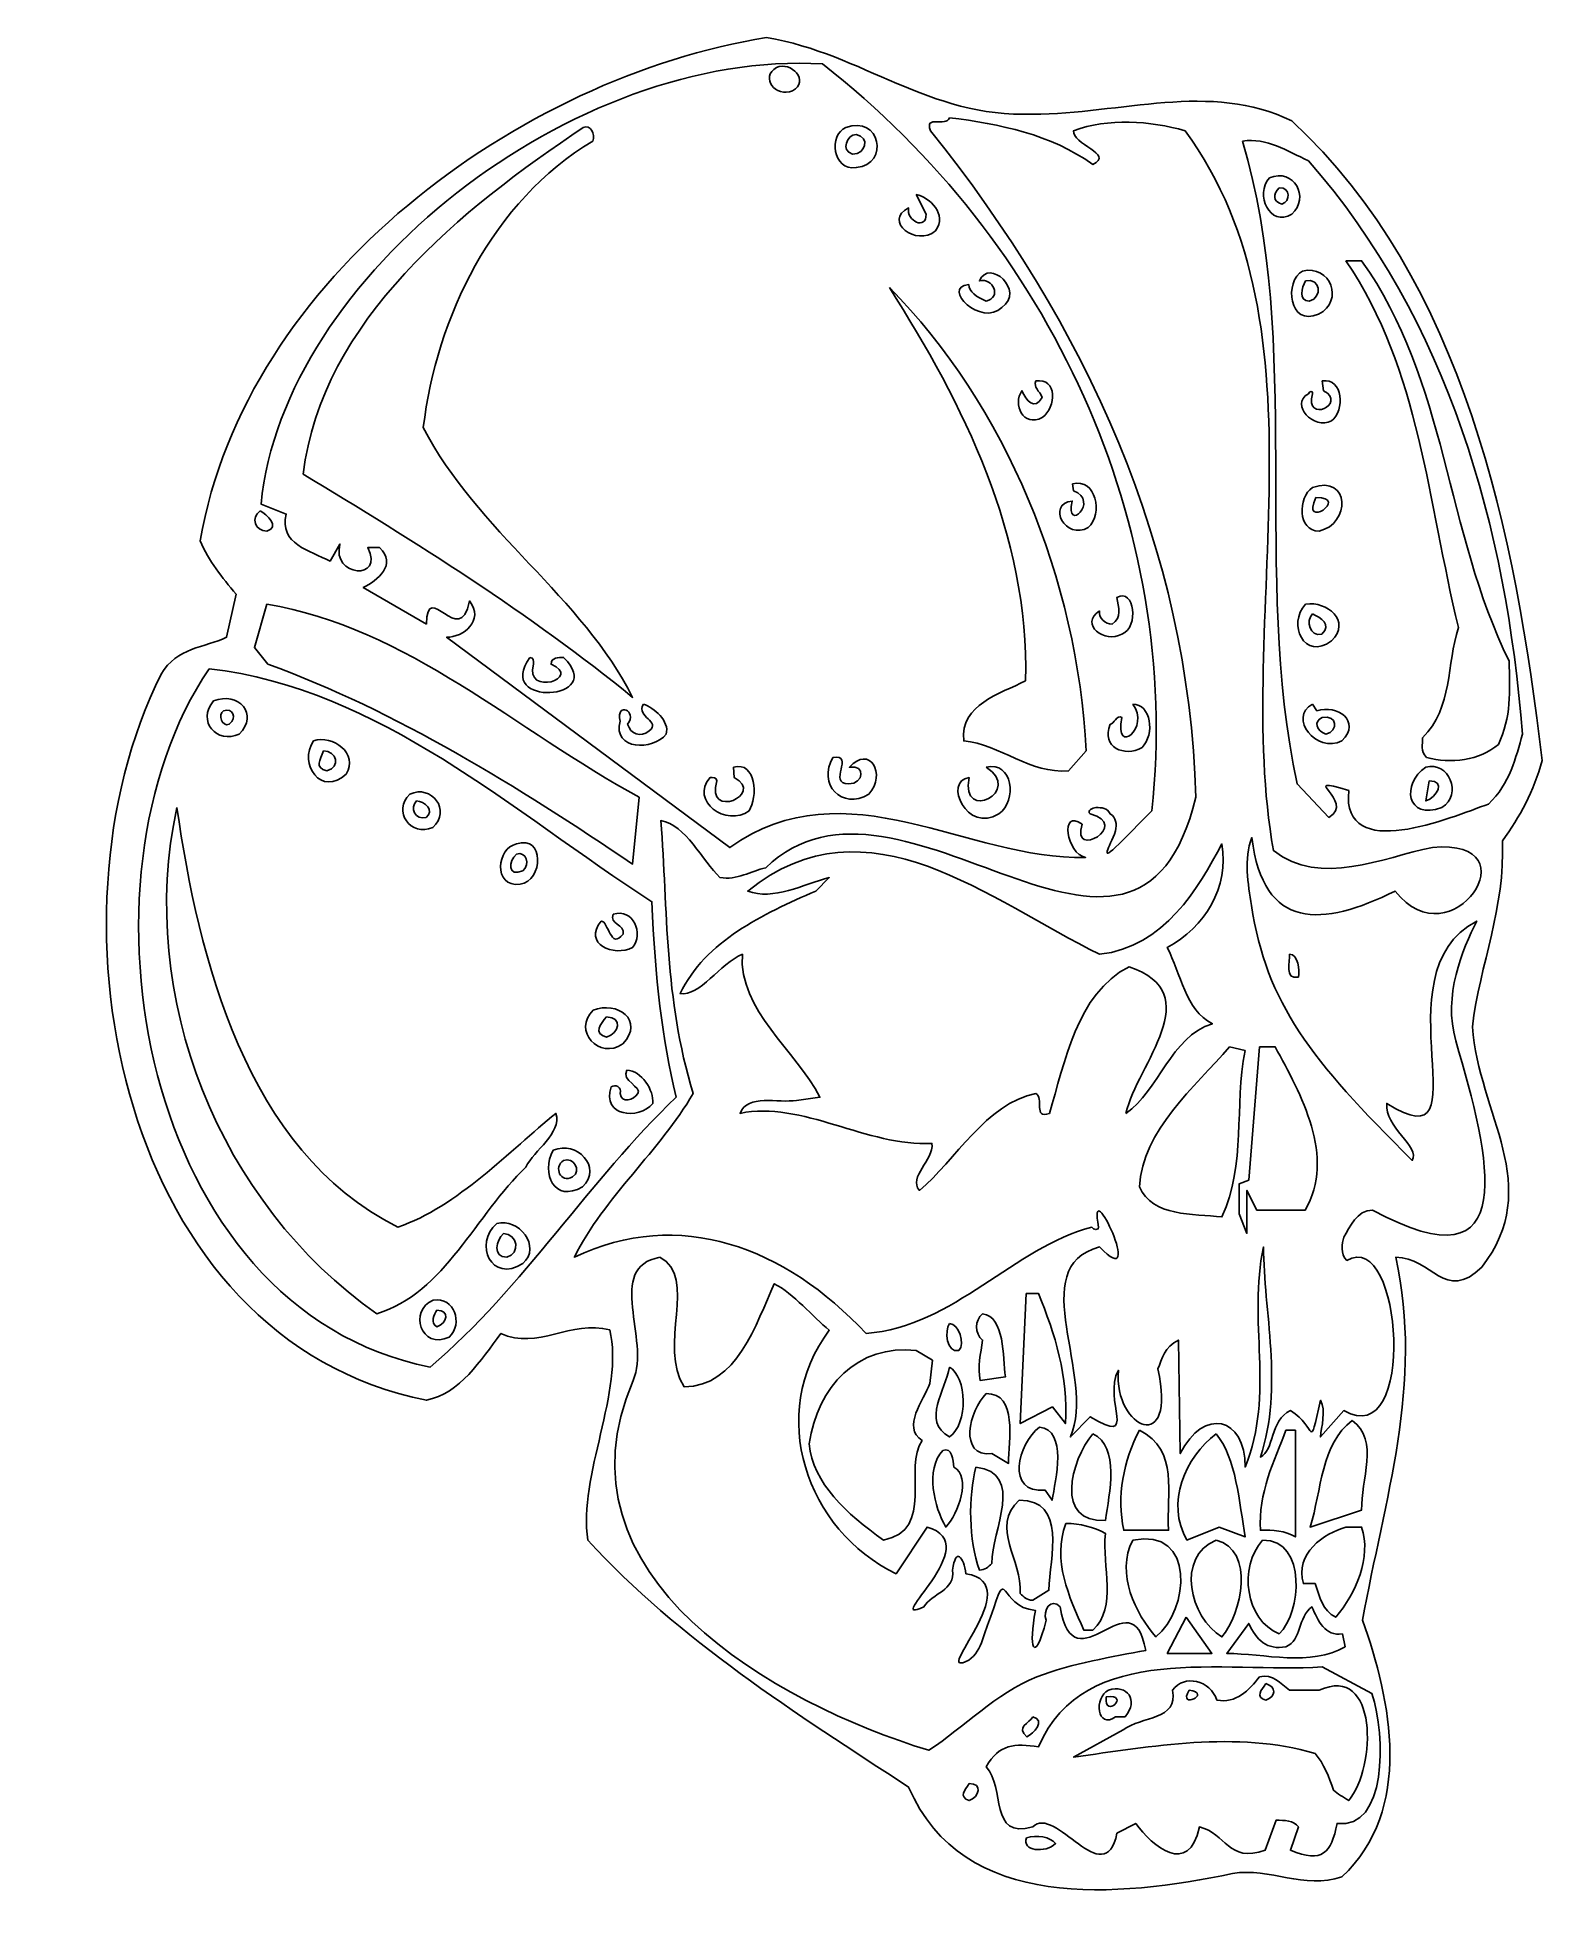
# Model space of a CAD drawing. Header units: centimetres. Extents: x -4.5 to 4.1, y -5.4 to 5.2.
import ezdxf

# ---------------------------------------------------------------- set-up
doc = ezdxf.new("R2010")
doc.units = ezdxf.units.CM
doc.header["$MEASUREMENT"] = 0
doc.layers.add('Ebene 1', color=7, linetype='Continuous')

msp = doc.modelspace()

# ---------------------------------------------------------------- linework, layer by layer
at = {"layer": 'Ebene 1'}
for points, knots in [([(-0.32497, 5.24453), (0.2262, 5.15055), (0.58942, 4.78987), (1.18378, 4.81019), (1.18378, 4.81019), (1.68162, 4.81019), (2.19216, 4.99815), (2.6519, 4.77209), (2.6519, 4.77209), (3.63234, 3.86531), (3.91936, 2.43021), (4.07176, 1.14751), (4.07176, 1.14751), (4.0235, 0.97733), (3.94476, 0.82493), (3.8457, 0.69285), (3.8457, 0.69285), (3.86348, 0.31439), (3.7187, -0.0031), (3.67552, -0.36124), (3.67552, -0.36124), (3.71108, -0.85146), (4.08446, -1.26802), (3.72886, -1.72268), (3.72886, -1.72268), (3.52058, -1.92842), (3.44692, -1.6668), (3.24118, -1.6668), (3.24118, -1.6668), (3.4012, -2.38308), (3.17514, -3.04348), (3.05322, -3.7242), (3.05322, -3.7242), (3.21578, -4.17632), (3.34278, -4.80116), (2.93638, -5.17708), (2.93638, -5.17708), (2.72048, -5.25328), (2.52998, -5.1212), (2.31662, -5.1593), (2.31662, -5.1593), (1.67146, -5.29138), (0.78754, -5.38536), (0.4802, -4.66908), (0.4802, -4.66908), (-0.15733, -4.25252), (-0.82027, -3.83596), (-1.33843, -3.26954), (-1.33843, -3.26954), (-1.39431, -2.9114), (-1.13015, -2.41864), (-1.21397, -2.07828), (-1.21397, -2.07828), (-1.43241, -2.01986), (-1.62545, -2.19512), (-1.83119, -2.0986), (-1.83119, -2.0986), (-1.94549, -2.251), (-2.06233, -2.43896), (-2.25283, -2.47706), (-2.25283, -2.47706), (-3.97749, -2.1367), (-4.45755, 0.23819), (-3.75651, 1.63773), (-3.75651, 1.63773), (-3.67015, 1.78759), (-3.50759, 1.78759), (-3.38567, 1.84601), (-3.38567, 1.84601), (-3.38567, 1.84601), (-3.33233, 2.08985), (-3.33233, 2.08985), (-3.33233, 2.08985), (-3.41107, 2.18637), (-3.48727, 2.27781), (-3.53553, 2.39211), (-3.53553, 2.39211), (-3.27899, 3.88563), (-1.72451, 5.01847), (-0.32497, 5.24453)], [0, 0, 0, 0, 0.05, 0.05, 0.05, 0.05, 0.1, 0.1, 0.1, 0.1, 0.15, 0.15, 0.15, 0.15, 0.2, 0.2, 0.2, 0.2, 0.25, 0.25, 0.25, 0.25, 0.3, 0.3, 0.3, 0.3, 0.35, 0.35, 0.35, 0.35, 0.4, 0.4, 0.4, 0.4, 0.45, 0.45, 0.45, 0.45, 0.5, 0.5, 0.5, 0.5, 0.55, 0.55, 0.55, 0.55, 0.6, 0.6, 0.6, 0.6, 0.65, 0.65, 0.65, 0.65, 0.7, 0.7, 0.7, 0.7, 0.75, 0.75, 0.75, 0.75, 0.8, 0.8, 0.8, 0.8, 0.85, 0.85, 0.85, 0.85, 0.9, 0.9, 0.9, 0.9, 0.95, 0.95, 0.95, 0.95, 1, 1, 1, 1]), ([(-0.26909, 5.07435), (-0.18527, 5.11245), (-0.07859, 4.99815), (-0.17765, 4.94227), (-0.17765, 4.94227), (-0.27417, 4.90417), (-0.36307, 5.01847), (-0.26909, 5.07435)], [0, 0, 0, 0, 0.5, 0.5, 0.5, 0.5, 1, 1, 1, 1]), ([(0.1246, 4.73399), (0.31764, 4.81019), (0.37606, 4.52571), (0.18302, 4.50793), (0.18302, 4.50793), (0.0484, 4.48761), (0.02554, 4.69589), (0.1246, 4.73399)], [0, 0, 0, 0, 0.5, 0.5, 0.5, 0.5, 1, 1, 1, 1]), ([(-1.36383, 4.73399), (-1.32573, 4.75431), (-1.29271, 4.69589), (-1.31049, 4.65779), (-1.31049, 4.65779), (-1.87945, 4.31743), (-2.19695, 3.65703), (-2.27061, 3.03473), (-2.27061, 3.03473), (-1.96835, 2.44799), (-1.36637, 2.07207), (-1.08443, 1.50565), (-1.08443, 1.50565), (-1.66101, 1.97809), (-2.32395, 2.39211), (-2.95133, 2.77057), (-2.95133, 2.77057), (-2.84973, 3.63925), (-2.04709, 4.27933), (-1.36383, 4.73399)], [0, 0, 0, 0, 0.2, 0.2, 0.2, 0.2, 0.4, 0.4, 0.4, 0.4, 0.6, 0.6, 0.6, 0.6, 0.8, 0.8, 0.8, 0.8, 1, 1, 1, 1]), ([(2.5249, 4.44951), (2.6646, 4.50793), (2.75604, 4.33775), (2.6519, 4.24377), (2.6519, 4.24377), (2.52744, 4.16757), (2.44108, 4.35553), (2.5249, 4.44951)], [0, 0, 0, 0, 0.5, 0.5, 0.5, 0.5, 1, 1, 1, 1]), ([(0.52338, 4.35553), (0.59958, 4.33775), (0.70118, 4.24377), (0.6326, 4.14979), (0.6326, 4.14979), (0.52338, 4.05581), (0.33288, 4.20567), (0.4802, 4.27933), (0.4802, 4.27933), (0.46496, 4.20567), (0.5818, 4.14979), (0.57926, 4.24377), (0.57926, 4.24377), (0.57926, 4.24377), (0.52338, 4.35553), (0.52338, 4.35553)], [0, 0, 0, 0, 0.25, 0.25, 0.25, 0.25, 0.5, 0.5, 0.5, 0.5, 0.75, 0.75, 0.75, 0.75, 1, 1, 1, 1]), ([(0.82056, 3.84499), (0.82056, 3.80689), (0.86628, 3.77133), (0.91962, 3.75101), (0.91962, 3.75101), (1.00852, 3.77133), (0.96026, 3.88563), (0.88152, 3.86531), (0.88152, 3.86531), (0.93486, 3.99739), (1.14314, 3.80943), (1.00852, 3.71545), (1.00852, 3.71545), (0.89168, 3.60115), (0.66308, 3.82721), (0.82056, 3.84499)], [0, 0, 0, 0, 0.25, 0.25, 0.25, 0.25, 0.5, 0.5, 0.5, 0.5, 0.75, 0.75, 0.75, 0.75, 1, 1, 1, 1]), ([(2.71286, 3.92119), (2.87034, 3.95929), (2.95162, 3.75101), (2.8043, 3.67735), (2.8043, 3.67735), (2.63412, 3.60115), (2.60872, 3.86531), (2.71286, 3.92119)], [0, 0, 0, 0, 0.5, 0.5, 0.5, 0.5, 1, 1, 1, 1]), ([(2.95924, 3.97961), (2.95924, 3.97961), (3.04814, 3.97961), (3.04814, 3.97961), (3.04814, 3.97961), (3.53328, 3.29889), (3.52058, 2.44799), (3.8838, 1.71139), (3.8838, 1.71139), (3.88888, 1.54121), (3.8965, 1.39135), (3.82284, 1.23895), (3.82284, 1.23895), (3.7187, 1.14751), (3.55106, 1.12719), (3.41644, 1.16529), (3.41644, 1.16529), (3.37834, 1.20339), (3.39612, 1.23895), (3.39358, 1.27705), (3.39358, 1.27705), (3.5663, 1.44723), (3.5282, 1.69361), (3.59678, 1.90189), (3.59678, 1.90189), (3.42152, 2.61817), (3.38088, 3.35477), (2.95924, 3.97961)], [0, 0, 0, 0, 0.14285714, 0.14285714, 0.14285714, 0.14285714, 0.28571429, 0.28571429, 0.28571429, 0.28571429, 0.42857143, 0.42857143, 0.42857143, 0.42857143, 0.57142857, 0.57142857, 0.57142857, 0.57142857, 0.71428571, 0.71428571, 0.71428571, 0.71428571, 0.85714286, 0.85714286, 0.85714286, 0.85714286, 1, 1, 1, 1]), ([(0.37098, 3.82721), (1.02884, 3.16681), (1.44032, 2.16605), (1.48604, 1.20339), (1.48604, 1.20339), (1.48604, 1.20339), (1.38698, 1.08909), (1.38698, 1.08909), (1.38698, 1.08909), (1.16854, 1.07131), (0.99836, 1.23895), (0.79262, 1.25927), (0.79262, 1.25927), (0.7723, 1.46755), (0.99836, 1.52343), (1.14314, 1.59963), (1.14314, 1.59963), (1.16346, 2.43021), (0.79008, 3.16681), (0.37098, 3.82721)], [0, 0, 0, 0, 0.2, 0.2, 0.2, 0.2, 0.4, 0.4, 0.4, 0.4, 0.6, 0.6, 0.6, 0.6, 0.8, 0.8, 0.8, 0.8, 1, 1, 1, 1]), ([(1.20156, 3.29889), (1.32348, 3.31667), (1.3184, 3.14903), (1.23712, 3.09061), (1.23712, 3.09061), (1.13044, 3.03473), (1.06694, 3.16681), (1.12282, 3.24301), (1.12282, 3.24301), (1.14568, 3.18713), (1.19394, 3.12871), (1.23712, 3.20491), (1.23712, 3.20491), (1.22188, 3.24301), (1.18632, 3.26079), (1.20156, 3.29889)], [0, 0, 0, 0, 0.25, 0.25, 0.25, 0.25, 0.5, 0.5, 0.5, 0.5, 0.75, 0.75, 0.75, 0.75, 1, 1, 1, 1]), ([(2.82462, 3.29889), (2.944, 3.31667), (2.95416, 3.12871), (2.87796, 3.07283), (2.87796, 3.07283), (2.77636, 3.01695), (2.6392, 3.16681), (2.74588, 3.22523), (2.74588, 3.22523), (2.74842, 3.24301), (2.77636, 3.24301), (2.76874, 3.22523), (2.76874, 3.22523), (2.72556, 3.05505), (2.9694, 3.16681), (2.83224, 3.24301), (2.83224, 3.24301), (2.83224, 3.24301), (2.82462, 3.29889), (2.82462, 3.29889)], [0, 0, 0, 0, 0.2, 0.2, 0.2, 0.2, 0.4, 0.4, 0.4, 0.4, 0.6, 0.6, 0.6, 0.6, 0.8, 0.8, 0.8, 0.8, 1, 1, 1, 1]), ([(2.76874, 2.69437), (2.98464, 2.77057), (2.98464, 2.48609), (2.80684, 2.44799), (2.80684, 2.44799), (2.68238, 2.44799), (2.68746, 2.63849), (2.76874, 2.69437)], [0, 0, 0, 0, 0.5, 0.5, 0.5, 0.5, 1, 1, 1, 1]), ([(1.40984, 2.71469), (1.54192, 2.75025), (1.5851, 2.54451), (1.49874, 2.46831), (1.49874, 2.46831), (1.37174, 2.39211), (1.25744, 2.60039), (1.4073, 2.61817), (1.4073, 2.61817), (1.36666, 2.43021), (1.56732, 2.61817), (1.41492, 2.67659), (1.41492, 2.67659), (1.41492, 2.67659), (1.40984, 2.71469), (1.40984, 2.71469)], [0, 0, 0, 0, 0.25, 0.25, 0.25, 0.25, 0.5, 0.5, 0.5, 0.5, 0.75, 0.75, 0.75, 0.75, 1, 1, 1, 1]), ([(1.56224, 1.99587), (1.55462, 1.95777), (1.59526, 1.91967), (1.63336, 1.91967), (1.63336, 1.91967), (1.69178, 1.95777), (1.66892, 2.01619), (1.6613, 2.07207), (1.6613, 2.07207), (1.76036, 2.12795), (1.7883, 1.90189), (1.68924, 1.86379), (1.68924, 1.86379), (1.59272, 1.80791), (1.4454, 1.91967), (1.56224, 1.99587)], [0, 0, 0, 0, 0.25, 0.25, 0.25, 0.25, 0.5, 0.5, 0.5, 0.5, 0.75, 0.75, 0.75, 0.75, 1, 1, 1, 1]), ([(2.73064, 2.03397), (2.85256, 2.05175), (2.98972, 1.93999), (2.87796, 1.82569), (2.87796, 1.82569), (2.72302, 1.71139), (2.62396, 1.91967), (2.73064, 2.03397)], [0, 0, 0, 0, 0.5, 0.5, 0.5, 0.5, 1, 1, 1, 1]), ([(-1.66609, 1.73171), (-1.64323, 1.73171), (-1.64577, 1.71139), (-1.64577, 1.69361), (-1.64577, 1.69361), (-1.69911, 1.50565), (-1.36129, 1.61741), (-1.54671, 1.69361), (-1.54671, 1.69361), (-1.54671, 1.73171), (-1.50353, 1.73171), (-1.47559, 1.73171), (-1.47559, 1.73171), (-1.21905, 1.48533), (-1.87437, 1.44723), (-1.66609, 1.73171)], [0, 0, 0, 0, 0.25, 0.25, 0.25, 0.25, 0.5, 0.5, 0.5, 0.5, 0.75, 0.75, 0.75, 0.75, 1, 1, 1, 1]), ([(-3.45933, 1.48533), (-3.31963, 1.54121), (-3.19771, 1.40913), (-3.31455, 1.29737), (-3.31455, 1.29737), (-3.43901, 1.23895), (-3.55839, 1.37103), (-3.45933, 1.48533)], [0, 0, 0, 0, 0.5, 0.5, 0.5, 0.5, 1, 1, 1, 1]), ([(-1.02347, 1.46755), (-0.96251, 1.44723), (-0.87361, 1.37103), (-0.89393, 1.29737), (-0.89393, 1.29737), (-0.96759, 1.20339), (-1.19873, 1.20339), (-1.15555, 1.37103), (-1.15555, 1.37103), (-1.17841, 1.48533), (-1.05395, 1.42945), (-1.11237, 1.35325), (-1.11237, 1.35325), (-1.09713, 1.29737), (-1.03871, 1.27705), (-0.99045, 1.31515), (-0.99045, 1.31515), (-0.91933, 1.37103), (-1.06665, 1.39135), (-1.02347, 1.46755)], [0, 0, 0, 0, 0.2, 0.2, 0.2, 0.2, 0.4, 0.4, 0.4, 0.4, 0.6, 0.6, 0.6, 0.6, 0.8, 0.8, 0.8, 0.8, 1, 1, 1, 1]), ([(1.7502, 1.46755), (1.85434, 1.46755), (1.8772, 1.29737), (1.80354, 1.22117), (1.80354, 1.22117), (1.70448, 1.16529), (1.56986, 1.22117), (1.6232, 1.35325), (1.6232, 1.35325), (1.64352, 1.35325), (1.65876, 1.40913), (1.68924, 1.39135), (1.68924, 1.39135), (1.64352, 1.16529), (1.85434, 1.33547), (1.7502, 1.46755)], [0, 0, 0, 0, 0.25, 0.25, 0.25, 0.25, 0.5, 0.5, 0.5, 0.5, 0.75, 0.75, 0.75, 0.75, 1, 1, 1, 1]), ([(2.76874, 1.46755), (2.76874, 1.46755), (2.79414, 1.42945), (2.79414, 1.42945), (2.79414, 1.42945), (2.90844, 1.46755), (3.04814, 1.37103), (2.93638, 1.25927), (2.93638, 1.25927), (2.78906, 1.18561), (2.63158, 1.39135), (2.76874, 1.46755)], [0, 0, 0, 0, 0.33333333, 0.33333333, 0.33333333, 0.33333333, 0.66666667, 0.66666667, 0.66666667, 0.66666667, 1, 1, 1, 1]), ([(-2.89291, 1.25927), (-2.78369, 1.29737), (-2.63637, 1.18561), (-2.70749, 1.07131), (-2.70749, 1.07131), (-2.84719, 0.93923), (-2.98181, 1.12719), (-2.89291, 1.25927)], [0, 0, 0, 0, 0.5, 0.5, 0.5, 0.5, 1, 1, 1, 1]), ([(0.05094, 1.16529), (0.17794, 1.18561), (0.01792, 1.01543), (0.13984, 1.01543), (0.13984, 1.01543), (0.22874, 1.01543), (0.23636, 1.12719), (0.14492, 1.10941), (0.14492, 1.10941), (0.25668, 1.23895), (0.35828, 1.07131), (0.25414, 0.95701), (0.25414, 0.95701), (0.10174, 0.86303), (-0.03795, 1.01543), (0.05094, 1.16529)], [0, 0, 0, 0, 0.25, 0.25, 0.25, 0.25, 0.5, 0.5, 0.5, 0.5, 0.75, 0.75, 0.75, 0.75, 1, 1, 1, 1]), ([(-0.51293, 1.10941), (-0.38339, 1.14751), (-0.37323, 0.93923), (-0.42403, 0.86303), (-0.42403, 0.86303), (-0.55357, 0.76905), (-0.76185, 0.91891), (-0.64501, 1.05099), (-0.64501, 1.05099), (-0.63231, 1.05099), (-0.60437, 1.05099), (-0.60691, 1.03321), (-0.60691, 1.03321), (-0.67041, 0.80715), (-0.33005, 0.95701), (-0.50785, 1.05099), (-0.50785, 1.05099), (-0.50785, 1.05099), (-0.51293, 1.10941), (-0.51293, 1.10941)], [0, 0, 0, 0, 0.2, 0.2, 0.2, 0.2, 0.4, 0.4, 0.4, 0.4, 0.6, 0.6, 0.6, 0.6, 0.8, 0.8, 0.8, 0.8, 1, 1, 1, 1]), ([(0.91962, 1.10941), (1.06948, 1.14751), (1.09996, 0.91891), (0.99074, 0.84525), (0.99074, 0.84525), (0.81294, 0.73095), (0.67324, 1.03321), (0.8231, 1.05099), (0.8231, 1.05099), (0.7723, 0.78683), (1.13552, 0.97733), (0.91962, 1.10941)], [0, 0, 0, 0, 0.33333333, 0.33333333, 0.33333333, 0.33333333, 0.66666667, 0.66666667, 0.66666667, 0.66666667, 1, 1, 1, 1]), ([(3.41136, 1.10941), (3.53836, 1.14751), (3.62472, 0.95701), (3.5028, 0.88081), (3.5028, 0.88081), (3.30214, 0.80715), (3.27166, 1.01543), (3.41136, 1.10941)], [0, 0, 0, 0, 0.5, 0.5, 0.5, 0.5, 1, 1, 1, 1]), ([(-2.34681, 0.95701), (-2.22489, 1.01543), (-2.10805, 0.86303), (-2.21727, 0.76905), (-2.21727, 0.76905), (-2.34173, 0.71063), (-2.44841, 0.86303), (-2.34681, 0.95701)], [0, 0, 0, 0, 0.5, 0.5, 0.5, 0.5, 1, 1, 1, 1]), ([(1.7121, -0.85146), (1.7756, -0.56952), (2.182, -0.17328), (1.72988, -0.02088), (1.72988, -0.02088), (1.43016, -0.17328), (1.36666, -0.56952), (1.27776, -0.85146), (1.27776, -0.85146), (1.18378, -0.88956), (1.24982, -0.76002), (1.20156, -0.7397), (1.20156, -0.7397), (0.91708, -0.79558), (0.7469, -1.11816), (0.54116, -1.28834), (0.54116, -1.28834), (0.47512, -1.21214), (0.62498, -1.11816), (0.61228, -1.02164), (0.61228, -1.02164), (0.24906, -1.04196), (-0.12939, -0.7778), (-0.47483, -0.85146), (-0.47483, -0.85146), (-0.43419, -0.7397), (-0.25893, -0.79558), (-0.15479, -0.7778), (-0.15479, -0.7778), (-0.15479, -0.7778), (-0.02271, -0.76002), (-0.02271, -0.76002), (-0.02271, -0.76002), (-0.15733, -0.49586), (-0.48499, -0.26726), (-0.46213, 0.05023), (-0.46213, 0.05023), (-0.58913, -0.0031), (-0.70343, -0.19106), (-0.81519, -0.17328), (-0.81519, -0.17328), (-0.67041, 0.12643), (-0.34783, 0.27629), (-0.04557, 0.40837), (-0.04557, 0.40837), (-0.04557, 0.40837), (0.03062, 0.48457), (0.03062, 0.48457), (0.03062, 0.48457), (-0.11669, 0.44647), (-0.28687, 0.35249), (-0.43165, 0.40837), (-0.43165, 0.40837), (0.24906, 0.95701), (0.93994, 0.35249), (1.56224, 0.05023), (1.56224, 0.05023), (1.93054, 0.08833), (2.12358, 0.42869), (2.25566, 0.67507), (2.25566, 0.67507), (2.29884, 0.42869), (2.15914, 0.20263), (1.94578, 0.08833), (1.94578, 0.08833), (2.02452, -0.05898), (2.04738, -0.26726), (2.20232, -0.34346), (2.20232, -0.34346), (1.96356, -0.41966), (1.90006, -0.72192), (1.7121, -0.85146)], [0, 0, 0, 0, 0.05555556, 0.05555556, 0.05555556, 0.05555556, 0.11111111, 0.11111111, 0.11111111, 0.11111111, 0.16666667, 0.16666667, 0.16666667, 0.16666667, 0.22222222, 0.22222222, 0.22222222, 0.22222222, 0.27777778, 0.27777778, 0.27777778, 0.27777778, 0.33333333, 0.33333333, 0.33333333, 0.33333333, 0.38888889, 0.38888889, 0.38888889, 0.38888889, 0.44444444, 0.44444444, 0.44444444, 0.44444444, 0.5, 0.5, 0.5, 0.5, 0.55555556, 0.55555556, 0.55555556, 0.55555556, 0.61111111, 0.61111111, 0.61111111, 0.61111111, 0.66666667, 0.66666667, 0.66666667, 0.66666667, 0.72222222, 0.72222222, 0.72222222, 0.72222222, 0.77777778, 0.77777778, 0.77777778, 0.77777778, 0.83333333, 0.83333333, 0.83333333, 0.83333333, 0.88888889, 0.88888889, 0.88888889, 0.88888889, 0.94444444, 0.94444444, 0.94444444, 0.94444444, 1, 1, 1, 1]), ([(-3.66761, 0.88081), (-3.54315, 0.03245), (-3.28153, -1.05974), (-2.41539, -1.49662), (-2.41539, -1.49662), (-2.07757, -1.38232), (-1.77785, -1.05974), (-1.51877, -0.85146), (-1.51877, -0.85146), (-1.48321, -0.96576), (-1.64577, -1.05974), (-1.68895, -1.15626), (-1.68895, -1.15626), (-1.97089, -1.42042), (-2.14869, -1.87254), (-2.53477, -1.98684), (-2.53477, -1.98684), (-3.42631, -1.362), (-3.89875, -0.19106), (-3.66761, 0.88081)], [0, 0, 0, 0, 0.2, 0.2, 0.2, 0.2, 0.4, 0.4, 0.4, 0.4, 0.6, 0.6, 0.6, 0.6, 0.8, 0.8, 0.8, 0.8, 1, 1, 1, 1]), ([(-1.74229, 0.67507), (-1.58227, 0.73095), (-1.58989, 0.46679), (-1.72197, 0.44647), (-1.72197, 0.44647), (-1.87945, 0.42869), (-1.85405, 0.65475), (-1.74229, 0.67507)], [0, 0, 0, 0, 0.5, 0.5, 0.5, 0.5, 1, 1, 1, 1]), ([(-1.19365, 0.27629), (-1.08189, 0.31439), (-1.01839, 0.16453), (-1.08443, 0.08833), (-1.08443, 0.08833), (-1.19111, 0.03245), (-1.36891, 0.10865), (-1.26223, 0.23819), (-1.26223, 0.23819), (-1.22159, 0.23819), (-1.20889, 0.07055), (-1.13777, 0.16453), (-1.13777, 0.16453), (-1.12507, 0.22041), (-1.22159, 0.22041), (-1.19365, 0.27629)], [0, 0, 0, 0, 0.25, 0.25, 0.25, 0.25, 0.5, 0.5, 0.5, 0.5, 0.75, 0.75, 0.75, 0.75, 1, 1, 1, 1]), ([(-1.30795, -0.26726), (-1.17333, -0.21138), (-1.01331, -0.32568), (-1.14031, -0.45776), (-1.14031, -0.45776), (-1.27493, -0.55174), (-1.42733, -0.38156), (-1.30795, -0.26726)], [0, 0, 0, 0, 0.5, 0.5, 0.5, 0.5, 1, 1, 1, 1]), ([(2.29884, -0.47554), (2.29884, -0.47554), (2.38774, -0.49586), (2.38774, -0.49586), (2.38774, -0.49586), (2.32424, -0.8159), (2.39536, -1.13594), (2.25566, -1.4382), (2.25566, -1.4382), (2.0931, -1.42042), (1.86196, -1.4382), (1.7883, -1.26802), (1.7883, -1.26802), (1.80608, -0.94798), (2.10072, -0.7016), (2.29884, -0.47554)], [0, 0, 0, 0, 0.25, 0.25, 0.25, 0.25, 0.5, 0.5, 0.5, 0.5, 0.75, 0.75, 0.75, 0.75, 1, 1, 1, 1]), ([(2.46902, -0.47554), (2.46902, -0.47554), (2.55792, -0.47554), (2.55792, -0.47554), (2.55792, -0.47554), (2.7027, -0.7397), (2.90336, -1.09784), (2.7281, -1.4001), (2.7281, -1.4001), (2.7281, -1.4001), (2.45378, -1.4001), (2.45378, -1.4001), (2.45378, -1.4001), (2.45378, -1.4001), (2.3979, -1.28834), (2.3979, -1.28834), (2.3979, -1.28834), (2.3979, -1.28834), (2.3979, -1.53218), (2.3979, -1.53218), (2.3979, -1.53218), (2.3979, -1.53218), (2.35472, -1.42042), (2.35472, -1.42042), (2.35472, -1.42042), (2.35472, -1.42042), (2.35472, -1.25024), (2.35472, -1.25024), (2.35472, -1.25024), (2.35472, -1.25024), (2.40806, -1.22992), (2.40806, -1.22992), (2.40806, -1.22992), (2.40806, -1.22992), (2.46902, -0.47554), (2.46902, -0.47554)], [0, 0, 0, 0, 0.11111111, 0.11111111, 0.11111111, 0.11111111, 0.22222222, 0.22222222, 0.22222222, 0.22222222, 0.33333333, 0.33333333, 0.33333333, 0.33333333, 0.44444444, 0.44444444, 0.44444444, 0.44444444, 0.55555556, 0.55555556, 0.55555556, 0.55555556, 0.66666667, 0.66666667, 0.66666667, 0.66666667, 0.77777778, 0.77777778, 0.77777778, 0.77777778, 0.88888889, 0.88888889, 0.88888889, 0.88888889, 1, 1, 1, 1]), ([(-1.11745, -0.60762), (-1.03363, -0.60762), (-0.96251, -0.72192), (-0.97013, -0.79558), (-0.97013, -0.79558), (-1.05141, -0.88956), (-1.25969, -0.87178), (-1.20635, -0.7016), (-1.20635, -0.7016), (-1.18349, -0.68382), (-1.14285, -0.7016), (-1.15555, -0.7397), (-1.15555, -0.7397), (-1.14539, -0.79558), (-1.07935, -0.7778), (-1.05395, -0.7397), (-1.05395, -0.7397), (-1.03109, -0.7016), (-1.15047, -0.66604), (-1.11745, -0.60762)], [0, 0, 0, 0, 0.2, 0.2, 0.2, 0.2, 0.4, 0.4, 0.4, 0.4, 0.6, 0.6, 0.6, 0.6, 0.8, 0.8, 0.8, 0.8, 1, 1, 1, 1]), ([(-1.53401, -1.05974), (-1.40193, -1.00386), (-1.25207, -1.15626), (-1.36891, -1.26802), (-1.36891, -1.26802), (-1.52639, -1.362), (-1.60767, -1.19182), (-1.53401, -1.05974)], [0, 0, 0, 0, 0.5, 0.5, 0.5, 0.5, 1, 1, 1, 1]), ([(-1.85405, -1.4763), (-1.73213, -1.4382), (-1.59751, -1.60838), (-1.70673, -1.70236), (-1.70673, -1.70236), (-1.88453, -1.81666), (-1.98613, -1.5906), (-1.85405, -1.4763)], [0, 0, 0, 0, 0.5, 0.5, 0.5, 0.5, 1, 1, 1, 1]), ([(-2.21473, -1.91064), (-2.09281, -1.89032), (-2.04455, -2.04272), (-2.12329, -2.11892), (-2.12329, -2.11892), (-2.28585, -2.19512), (-2.35443, -1.96652), (-2.21473, -1.91064)], [0, 0, 0, 0, 0.5, 0.5, 0.5, 0.5, 1, 1, 1, 1]), ([(0.52338, -2.19512), (0.19318, -2.15702), (-0.03795, -2.40086), (-0.08367, -2.72344), (-0.08367, -2.72344), (-0.06081, -2.9495), (0.12714, -3.11968), (0.33796, -3.26954), (0.33796, -3.26954), (0.6326, -3.21366), (0.44718, -2.85552), (0.5564, -2.70566), (0.5564, -2.70566), (0.43956, -2.62946), (0.56656, -2.47706), (0.59958, -2.38308), (0.59958, -2.38308), (0.59958, -2.38308), (0.61482, -2.251), (0.61482, -2.251), (0.61482, -2.251), (0.61482, -2.251), (0.52338, -2.19512), (0.52338, -2.19512)], [0, 0, 0, 0, 0.16666667, 0.16666667, 0.16666667, 0.16666667, 0.33333333, 0.33333333, 0.33333333, 0.33333333, 0.5, 0.5, 0.5, 0.5, 0.66666667, 0.66666667, 0.66666667, 0.66666667, 0.83333333, 0.83333333, 0.83333333, 0.83333333, 1, 1, 1, 1]), ([(2.46902, -4.04424), (2.54522, -4.02646), (2.58586, -4.08234), (2.6392, -4.12044), (2.6392, -4.12044), (2.6392, -4.12044), (2.80684, -4.12044), (2.80684, -4.12044), (2.80684, -4.12044), (3.13958, -3.96804), (3.1345, -4.55478), (2.97448, -4.74528), (2.97448, -4.74528), (2.94146, -4.72496), (2.91098, -4.70718), (2.88812, -4.68686), (2.88812, -4.68686), (2.86272, -4.61066), (2.83478, -4.537), (2.78398, -4.47858), (2.78398, -4.47858), (2.33948, -4.3465), (1.85434, -4.44048), (1.41492, -4.4989), (1.41492, -4.4989), (1.41492, -4.4989), (1.69686, -4.34396), (1.69686, -4.34396), (1.69686, -4.34396), (1.79846, -4.26776), (2.01182, -4.29062), (1.97626, -4.12044), (1.97626, -4.12044), (2.0423, -4.02646), (2.18962, -4.06456), (2.22772, -4.17632), (2.22772, -4.17632), (2.3344, -4.19664), (2.4106, -4.12044), (2.46902, -4.04424)], [0, 0, 0, 0, 0.1, 0.1, 0.1, 0.1, 0.2, 0.2, 0.2, 0.2, 0.3, 0.3, 0.3, 0.3, 0.4, 0.4, 0.4, 0.4, 0.5, 0.5, 0.5, 0.5, 0.6, 0.6, 0.6, 0.6, 0.7, 0.7, 0.7, 0.7, 0.8, 0.8, 0.8, 0.8, 0.9, 0.9, 0.9, 0.9, 1, 1, 1, 1]), ([(1.61304, -4.12044), (1.71718, -4.08488), (1.7883, -4.17632), (1.70702, -4.2703), (1.70702, -4.2703), (1.70702, -4.2703), (1.65368, -4.2703), (1.65368, -4.2703), (1.65368, -4.2703), (1.547, -4.3465), (1.52922, -4.15854), (1.61304, -4.12044)], [0, 0, 0, 0, 0.33333333, 0.33333333, 0.33333333, 0.33333333, 0.66666667, 0.66666667, 0.66666667, 0.66666667, 1, 1, 1, 1])]:
    msp.add_open_spline(points, degree=3, knots=knots, dxfattribs=at)
at = {"layer": 'Ebene 1', "color": 7}
for points, knots in [([(-2.25283, 1.91967), (-2.25283, 1.91967), (-2.61097, 2.12795), (-2.61097, 2.12795), (-2.61097, 2.12795), (-2.53223, 2.16605), (-2.41539, 2.26003), (-2.51953, 2.35401), (-2.51953, 2.35401), (-2.51953, 2.35401), (-2.58557, 2.35401), (-2.58557, 2.35401), (-2.58557, 2.35401), (-2.48651, 2.16605), (-2.79385, 2.18637), (-2.74305, 2.37433), (-2.74305, 2.37433), (-2.74305, 2.37433), (-2.79893, 2.27781), (-2.79893, 2.27781), (-2.79893, 2.27781), (-2.91323, 2.33623), (-3.09103, 2.37433), (-3.04785, 2.54451), (-3.04785, 2.54451), (-3.04785, 2.54451), (-3.19009, 2.60039), (-3.19009, 2.60039), (-3.19009, 2.60039), (-3.06817, 3.89071), (-1.41463, 5.18103), (-0.00747, 5.09467), (-0.00747, 5.09467), (1.2803, 4.09137), (2.0296, 2.48609), (1.85942, 0.86303), (1.85942, 0.86303), (1.85942, 0.86303), (1.674, 0.67507), (1.674, 0.67507), (1.674, 0.67507), (1.55462, 0.56077), (1.61812, 0.65475), (1.65368, 0.74873), (1.65368, 0.74873), (1.65876, 0.78683), (1.65876, 0.82493), (1.6232, 0.84525), (1.6232, 0.84525), (1.60542, 0.88081), (1.57494, 0.88081), (1.54192, 0.88081), (1.54192, 0.88081), (1.5216, 0.88081), (1.49112, 0.86303), (1.5089, 0.84525), (1.5089, 0.84525), (1.74512, 0.78683), (1.39714, 0.57855), (1.46318, 0.78683), (1.46318, 0.78683), (1.33618, 0.88081), (1.37428, 0.61665), (1.4835, 0.59887), (1.4835, 0.59887), (0.81802, 0.57855), (0.12968, 1.12719), (-0.53325, 0.65475), (-0.53325, 0.65475), (-0.53325, 0.65475), (-2.13853, 1.84601), (-2.13853, 1.84601), (-2.13853, 1.84601), (-2.04455, 1.84601), (-1.92263, 1.93999), (-2.00899, 2.05175), (-2.00899, 2.05175), (-2.06487, 1.76981), (-2.24775, 2.18637), (-2.25283, 1.91967)], [0, 0, 0, 0, 0.05, 0.05, 0.05, 0.05, 0.1, 0.1, 0.1, 0.1, 0.15, 0.15, 0.15, 0.15, 0.2, 0.2, 0.2, 0.2, 0.25, 0.25, 0.25, 0.25, 0.3, 0.3, 0.3, 0.3, 0.35, 0.35, 0.35, 0.35, 0.4, 0.4, 0.4, 0.4, 0.45, 0.45, 0.45, 0.45, 0.5, 0.5, 0.5, 0.5, 0.55, 0.55, 0.55, 0.55, 0.6, 0.6, 0.6, 0.6, 0.65, 0.65, 0.65, 0.65, 0.7, 0.7, 0.7, 0.7, 0.75, 0.75, 0.75, 0.75, 0.8, 0.8, 0.8, 0.8, 0.85, 0.85, 0.85, 0.85, 0.9, 0.9, 0.9, 0.9, 0.95, 0.95, 0.95, 0.95, 1, 1, 1, 1]), ([(0.71134, 4.78987), (0.99836, 4.75431), (1.28538, 4.69589), (1.52414, 4.52571), (1.52414, 4.52571), (1.6486, 4.58413), (1.40476, 4.64001), (1.41492, 4.71621), (1.41492, 4.71621), (1.6105, 4.78987), (1.84926, 4.77209), (2.04738, 4.71621), (2.04738, 4.71621), (2.8805, 3.58083), (2.31916, 1.93999), (2.54776, 0.63697), (2.54776, 0.63697), (2.81446, 0.42869), (3.16498, 0.59887), (3.44946, 0.65475), (3.44946, 0.65475), (4.03366, 0.71063), (3.55614, -0.0031), (3.23864, 0.40837), (3.23864, 0.40837), (2.82462, 0.20263), (2.48934, 0.18231), (2.42584, 0.71063), (2.42584, 0.71063), (2.37758, 0.59125), (2.40552, 0.44647), (2.4233, 0.32709), (2.4233, 0.32709), (2.50966, -0.22916), (2.75604, -0.54666), (3.33516, -1.11816), (3.33516, -1.11816), (3.38088, -1.04196), (3.17514, -0.92766), (3.19038, -0.79558), (3.19038, -0.79558), (3.76696, -1.15626), (3.12688, -0.05898), (3.70092, 0.23819), (3.70092, 0.23819), (3.61964, 0.07563), (3.50788, -0.18344), (3.58154, -0.43998), (3.58154, -0.43998), (3.77458, -1.10038), (3.96762, -1.86238), (3.1091, -1.4001), (3.1091, -1.4001), (3.02274, -1.4001), (2.97956, -1.49662), (2.94654, -1.5525), (2.94654, -1.5525), (2.93892, -1.5906), (2.92368, -1.64648), (2.96432, -1.68458), (2.96432, -1.68458), (3.27928, -1.49662), (3.3631, -2.77932), (2.94654, -2.53548), (2.94654, -2.53548), (2.94654, -2.53548), (2.81446, -2.68534), (2.81446, -2.68534), (2.81446, -2.68534), (2.81954, -2.62946), (2.84748, -2.53548), (2.81446, -2.47706), (2.81446, -2.47706), (2.74334, -2.77932), (2.79922, -2.62946), (2.64428, -2.53548), (2.64428, -2.53548), (2.52744, -2.59136), (2.55284, -2.76154), (2.4741, -2.79964), (2.4741, -2.79964), (2.60618, -2.40086), (2.49188, -1.96652), (2.49188, -1.60838), (2.49188, -1.60838), (2.40044, -2.02494), (2.55792, -2.43896), (2.38774, -2.85552), (2.38774, -2.85552), (2.39028, -2.57104), (2.15152, -2.51516), (2.01944, -2.77932), (2.01944, -2.77932), (2.01944, -2.77932), (2.00928, -2.1367), (2.00928, -2.1367), (2.00928, -2.1367), (1.93054, -2.1748), (1.91784, -2.24338), (1.89244, -2.29926), (1.89244, -2.29926), (2.0042, -2.78948), (1.64352, -2.64724), (1.66892, -2.30688), (1.66892, -2.30688), (1.57748, -2.47706), (1.79084, -2.74122), (1.5089, -2.57104), (1.5089, -2.57104), (1.5089, -2.57104), (1.39714, -2.68534), (1.39714, -2.68534), (1.39714, -2.68534), (1.547, -2.34498), (1.13298, -1.72268), (1.56224, -1.60838), (1.56224, -1.60838), (1.83402, -1.89032), (1.49112, -1.15626), (1.55716, -1.49662), (1.55716, -1.49662), (1.56224, -1.5144), (1.52414, -1.5144), (1.51906, -1.49662), (1.51906, -1.49662), (1.0771, -1.60838), (0.73928, -2.0605), (0.2389, -2.0986), (0.2389, -2.0986), (-0.22083, -1.60838), (-0.82027, -1.38232), (-1.41463, -1.6668), (-1.41463, -1.6668), (-1.24445, -1.32644), (-0.92695, -1.05974), (-0.74153, -0.7397), (-0.74153, -0.7397), (-0.90663, -0.19106), (-0.88377, 0.29661), (-0.92441, 0.80715), (-0.92441, 0.80715), (-0.78471, 0.78683), (-0.68819, 0.57855), (-0.58913, 0.48457), (-0.58913, 0.48457), (-0.49261, 0.46679), (-0.41387, 0.52267), (-0.33005, 0.54045), (-0.33005, 0.54045), (0.43702, 1.27705), (1.76798, -0.45776), (2.10834, 0.93923), (2.10834, 0.93923), (2.0677, 2.35401), (1.4835, 3.61893), (0.60466, 4.71621), (0.60466, 4.71621), (0.56656, 4.81019), (0.69356, 4.73399), (0.71134, 4.78987)], [0, 0, 0, 0, 0.025, 0.025, 0.025, 0.025, 0.05, 0.05, 0.05, 0.05, 0.075, 0.075, 0.075, 0.075, 0.1, 0.1, 0.1, 0.1, 0.125, 0.125, 0.125, 0.125, 0.15, 0.15, 0.15, 0.15, 0.175, 0.175, 0.175, 0.175, 0.2, 0.2, 0.2, 0.2, 0.225, 0.225, 0.225, 0.225, 0.25, 0.25, 0.25, 0.25, 0.275, 0.275, 0.275, 0.275, 0.3, 0.3, 0.3, 0.3, 0.325, 0.325, 0.325, 0.325, 0.35, 0.35, 0.35, 0.35, 0.375, 0.375, 0.375, 0.375, 0.4, 0.4, 0.4, 0.4, 0.425, 0.425, 0.425, 0.425, 0.45, 0.45, 0.45, 0.45, 0.475, 0.475, 0.475, 0.475, 0.5, 0.5, 0.5, 0.5, 0.525, 0.525, 0.525, 0.525, 0.55, 0.55, 0.55, 0.55, 0.575, 0.575, 0.575, 0.575, 0.6, 0.6, 0.6, 0.6, 0.625, 0.625, 0.625, 0.625, 0.65, 0.65, 0.65, 0.65, 0.675, 0.675, 0.675, 0.675, 0.7, 0.7, 0.7, 0.7, 0.725, 0.725, 0.725, 0.725, 0.75, 0.75, 0.75, 0.75, 0.775, 0.775, 0.775, 0.775, 0.8, 0.8, 0.8, 0.8, 0.825, 0.825, 0.825, 0.825, 0.85, 0.85, 0.85, 0.85, 0.875, 0.875, 0.875, 0.875, 0.9, 0.9, 0.9, 0.9, 0.925, 0.925, 0.925, 0.925, 0.95, 0.95, 0.95, 0.95, 0.975, 0.975, 0.975, 0.975, 1, 1, 1, 1]), ([(0.18302, 4.69589), (0.26176, 4.67811), (0.2389, 4.58413), (0.1627, 4.58413), (0.1627, 4.58413), (0.09158, 4.60191), (0.13222, 4.69589), (0.18302, 4.69589)], [0, 0, 0, 0, 0.5, 0.5, 0.5, 0.5, 1, 1, 1, 1]), ([(2.3725, 4.65779), (2.5122, 4.67811), (2.62396, 4.60191), (2.74588, 4.54603), (2.74588, 4.54603), (3.54344, 3.63925), (3.86602, 2.46831), (3.96, 1.29737), (3.96, 1.29737), (3.9219, 1.16529), (3.88888, 1.01543), (3.76696, 0.90113), (3.76696, 0.90113), (3.5536, 0.82493), (2.93384, 0.56077), (2.97448, 0.97733), (2.97448, 0.97733), (2.67222, 1.07131), (3.01766, 0.91891), (2.86272, 0.82493), (2.86272, 0.82493), (2.86272, 0.82493), (2.68238, 1.01543), (2.68238, 1.01543), (2.68238, 1.01543), (2.42584, 2.20415), (2.71794, 3.50717), (2.3725, 4.65779)], [0, 0, 0, 0, 0.14285714, 0.14285714, 0.14285714, 0.14285714, 0.28571429, 0.28571429, 0.28571429, 0.28571429, 0.42857143, 0.42857143, 0.42857143, 0.42857143, 0.57142857, 0.57142857, 0.57142857, 0.57142857, 0.71428571, 0.71428571, 0.71428571, 0.71428571, 0.85714286, 0.85714286, 0.85714286, 0.85714286, 1, 1, 1, 1]), ([(2.58078, 4.39363), (2.64682, 4.39363), (2.64428, 4.31743), (2.59602, 4.29965), (2.59602, 4.29965), (2.54268, 4.31743), (2.54522, 4.35553), (2.58078, 4.39363)], [0, 0, 0, 0, 0.5, 0.5, 0.5, 0.5, 1, 1, 1, 1]), ([(2.73064, 3.86531), (2.81446, 3.88563), (2.8297, 3.77133), (2.75096, 3.75101), (2.75096, 3.75101), (2.68746, 3.75101), (2.70778, 3.82721), (2.73064, 3.86531)], [0, 0, 0, 0, 0.5, 0.5, 0.5, 0.5, 1, 1, 1, 1]), ([(-3.19517, 2.56229), (-3.15707, 2.54451), (-3.08087, 2.46831), (-3.15707, 2.44799), (-3.15707, 2.44799), (-3.22565, 2.44799), (-3.25105, 2.52419), (-3.19517, 2.56229)], [0, 0, 0, 0, 0.5, 0.5, 0.5, 0.5, 1, 1, 1, 1]), ([(-3.15707, 2.03397), (-2.36205, 1.90189), (-1.73975, 1.31515), (-1.04633, 0.93923), (-1.04633, 0.93923), (-1.04633, 0.93923), (-1.08443, 0.56077), (-1.08443, 0.56077), (-1.08443, 0.56077), (-1.72705, 0.99511), (-2.42301, 1.42945), (-3.15199, 1.69361), (-3.15199, 1.69361), (-3.15199, 1.69361), (-3.22819, 1.78759), (-3.22819, 1.78759), (-3.22819, 1.78759), (-3.22819, 1.78759), (-3.15707, 2.03397), (-3.15707, 2.03397)], [0, 0, 0, 0, 0.2, 0.2, 0.2, 0.2, 0.4, 0.4, 0.4, 0.4, 0.6, 0.6, 0.6, 0.6, 0.8, 0.8, 0.8, 0.8, 1, 1, 1, 1]), ([(2.76874, 1.97809), (2.817, 1.95777), (2.8805, 1.91967), (2.82208, 1.86379), (2.82208, 1.86379), (2.7535, 1.84601), (2.73064, 1.93999), (2.76874, 1.97809)], [0, 0, 0, 0, 0.5, 0.5, 0.5, 0.5, 1, 1, 1, 1]), ([(-3.48473, 1.66821), (-2.51445, 1.55391), (-1.76515, 0.85795), (-0.97521, 0.34741), (-0.97521, 0.34741), (-0.95743, -0.092), (-0.91679, -0.41966), (-0.83805, -0.76002), (-0.83805, -0.76002), (-1.33081, -1.22992), (-1.69657, -1.83444), (-2.23251, -2.2891), (-2.23251, -2.2891), (-3.87081, -1.96652), (-4.29499, 0.47695), (-3.48473, 1.66821)], [0, 0, 0, 0, 0.25, 0.25, 0.25, 0.25, 0.5, 0.5, 0.5, 0.5, 0.75, 0.75, 0.75, 0.75, 1, 1, 1, 1]), ([(-3.40345, 1.42945), (-3.35011, 1.44723), (-3.32471, 1.39135), (-3.37043, 1.35325), (-3.37043, 1.35325), (-3.41361, 1.33547), (-3.43647, 1.40913), (-3.40345, 1.42945)], [0, 0, 0, 0, 0.5, 0.5, 0.5, 0.5, 1, 1, 1, 1]), ([(2.82462, 1.39135), (2.91098, 1.40913), (2.9186, 1.31515), (2.84494, 1.29737), (2.84494, 1.29737), (2.7916, 1.31515), (2.77382, 1.37103), (2.82462, 1.39135)], [0, 0, 0, 0, 0.5, 0.5, 0.5, 0.5, 1, 1, 1, 1]), ([(-2.83703, 1.20339), (-2.76083, 1.20339), (-2.73797, 1.10941), (-2.81671, 1.08909), (-2.81671, 1.08909), (-2.89291, 1.10941), (-2.85227, 1.14751), (-2.83703, 1.20339)], [0, 0, 0, 0, 0.5, 0.5, 0.5, 0.5, 1, 1, 1, 1]), ([(3.43168, 1.03321), (3.5282, 1.03321), (3.47486, 0.93923), (3.41136, 0.91891), (3.41136, 0.91891), (3.41136, 0.91891), (3.43168, 1.03321), (3.43168, 1.03321)], [0, 0, 0, 0, 0.5, 0.5, 0.5, 0.5, 1, 1, 1, 1]), ([(-2.30871, 0.91891), (-2.26553, 0.91891), (-2.20203, 0.86303), (-2.25537, 0.82493), (-2.25537, 0.82493), (-2.31633, 0.80715), (-2.34935, 0.88081), (-2.30871, 0.91891)], [0, 0, 0, 0, 0.5, 0.5, 0.5, 0.5, 1, 1, 1, 1]), ([(-1.74229, 0.61665), (-1.68895, 0.63697), (-1.66101, 0.56077), (-1.70673, 0.52267), (-1.70673, 0.52267), (-1.79309, 0.48457), (-1.79055, 0.57855), (-1.74229, 0.61665)], [0, 0, 0, 0, 0.5, 0.5, 0.5, 0.5, 1, 1, 1, 1]), ([(2.6392, 0.05023), (2.69, 0.05023), (2.69762, -0.0412), (2.69, -0.0793), (2.69, -0.0793), (2.60618, -0.09708), (2.64428, 0.01213), (2.6392, 0.05023)], [0, 0, 0, 0, 0.5, 0.5, 0.5, 0.5, 1, 1, 1, 1]), ([(-1.23175, -0.30536), (-1.14031, -0.30536), (-1.16063, -0.39934), (-1.23175, -0.41966), (-1.23175, -0.41966), (-1.31049, -0.39934), (-1.26731, -0.34346), (-1.23175, -0.30536)], [0, 0, 0, 0, 0.5, 0.5, 0.5, 0.5, 1, 1, 1, 1]), ([(-1.47559, -1.11816), (-1.42225, -1.09784), (-1.36891, -1.17404), (-1.42479, -1.21214), (-1.42479, -1.21214), (-1.49337, -1.25024), (-1.53401, -1.15626), (-1.47559, -1.11816)], [0, 0, 0, 0, 0.5, 0.5, 0.5, 0.5, 1, 1, 1, 1]), ([(-1.81595, -1.53218), (-1.73721, -1.53218), (-1.71689, -1.64648), (-1.79817, -1.6668), (-1.79817, -1.6668), (-1.87945, -1.6668), (-1.85913, -1.57028), (-1.81595, -1.53218)], [0, 0, 0, 0, 0.5, 0.5, 0.5, 0.5, 1, 1, 1, 1]), ([(-0.92949, -1.6668), (-0.71359, -1.77856), (-0.94219, -2.1748), (-0.79233, -2.40086), (-0.79233, -2.40086), (-0.49261, -2.40086), (-0.38339, -2.04272), (-0.28179, -1.81666), (-0.28179, -1.81666), (-0.17257, -1.87254), (-0.06335, -2.00462), (0.03062, -2.08082), (0.03062, -2.08082), (-0.32497, -2.55326), (-0.10145, -3.21366), (0.40908, -3.46004), (0.40908, -3.46004), (0.40908, -3.46004), (0.58434, -3.19588), (0.58434, -3.19588), (0.58434, -3.19588), (0.92978, -3.28986), (0.31764, -3.7623), (0.56656, -3.648), (0.56656, -3.648), (0.61228, -3.5718), (0.7469, -3.55402), (0.72912, -3.43972), (0.72912, -3.43972), (0.7469, -3.30764), (0.79262, -3.36606), (0.80532, -3.46004), (0.80532, -3.46004), (1.16346, -3.51592), (0.59196, -4.06456), (0.82056, -3.95026), (0.82056, -3.95026), (0.90184, -3.89438), (0.90692, -3.78008), (0.94502, -3.70642), (0.94502, -3.70642), (1.04662, -3.38384), (0.98312, -3.648), (1.19902, -3.66832), (1.19902, -3.66832), (1.15838, -3.87406), (1.1914, -3.98836), (1.25998, -3.7242), (1.25998, -3.7242), (1.23712, -3.66832), (1.28792, -3.59212), (1.33872, -3.648), (1.33872, -3.648), (1.42, -4.12044), (1.74766, -3.46004), (1.82386, -3.89438), (1.82386, -3.89438), (1.64098, -3.92994), (1.4073, -3.96804), (1.20664, -4.04424), (1.20664, -4.04424), (0.97296, -4.13822), (0.7977, -4.32872), (0.5945, -4.4608), (0.5945, -4.4608), (-0.27163, -4.19664), (-1.56195, -3.47782), (-1.08189, -2.3653), (-1.08189, -2.3653), (-0.98029, -2.1367), (-1.24191, -1.72268), (-0.92949, -1.6668)], [0, 0, 0, 0, 0.05555556, 0.05555556, 0.05555556, 0.05555556, 0.11111111, 0.11111111, 0.11111111, 0.11111111, 0.16666667, 0.16666667, 0.16666667, 0.16666667, 0.22222222, 0.22222222, 0.22222222, 0.22222222, 0.27777778, 0.27777778, 0.27777778, 0.27777778, 0.33333333, 0.33333333, 0.33333333, 0.33333333, 0.38888889, 0.38888889, 0.38888889, 0.38888889, 0.44444444, 0.44444444, 0.44444444, 0.44444444, 0.5, 0.5, 0.5, 0.5, 0.55555556, 0.55555556, 0.55555556, 0.55555556, 0.61111111, 0.61111111, 0.61111111, 0.61111111, 0.66666667, 0.66666667, 0.66666667, 0.66666667, 0.72222222, 0.72222222, 0.72222222, 0.72222222, 0.77777778, 0.77777778, 0.77777778, 0.77777778, 0.83333333, 0.83333333, 0.83333333, 0.83333333, 0.88888889, 0.88888889, 0.88888889, 0.88888889, 0.94444444, 0.94444444, 0.94444444, 0.94444444, 1, 1, 1, 1]), ([(1.14568, -1.87254), (1.14568, -1.87254), (1.2168, -1.87254), (1.2168, -1.87254), (1.2168, -1.87254), (1.30824, -2.0986), (1.38698, -2.34498), (1.3692, -2.60914), (1.3692, -2.60914), (1.3692, -2.60914), (1.29554, -2.51516), (1.29554, -2.51516), (1.29554, -2.51516), (1.29554, -2.51516), (1.11266, -2.60914), (1.11266, -2.60914), (1.11266, -2.60914), (1.11266, -2.60914), (1.14568, -1.87254), (1.14568, -1.87254)], [0, 0, 0, 0, 0.2, 0.2, 0.2, 0.2, 0.4, 0.4, 0.4, 0.4, 0.6, 0.6, 0.6, 0.6, 0.8, 0.8, 0.8, 0.8, 1, 1, 1, 1]), ([(-2.19441, -1.96652), (-2.11821, -1.96652), (-2.13599, -2.04272), (-2.19441, -2.0605), (-2.19441, -2.0605), (-2.23251, -2.04272), (-2.20965, -1.98684), (-2.19441, -1.96652)], [0, 0, 0, 0, 0.5, 0.5, 0.5, 0.5, 1, 1, 1, 1]), ([(0.8993, -1.98684), (1.0263, -2.00462), (1.0136, -2.23068), (1.02884, -2.34498), (1.02884, -2.34498), (1.02884, -2.34498), (0.8866, -2.3653), (0.8866, -2.3653), (0.8866, -2.3653), (0.86882, -2.2891), (0.88914, -2.2129), (0.8993, -2.1367), (0.8993, -2.1367), (0.85358, -2.0986), (0.85358, -2.02494), (0.8993, -1.98684)], [0, 0, 0, 0, 0.25, 0.25, 0.25, 0.25, 0.5, 0.5, 0.5, 0.5, 0.75, 0.75, 0.75, 0.75, 1, 1, 1, 1]), ([(0.71134, -2.04272), (0.76468, -2.04272), (0.80278, -2.15702), (0.76468, -2.19512), (0.76468, -2.19512), (0.69356, -2.2129), (0.6834, -2.08082), (0.71134, -2.04272)], [0, 0, 0, 0, 0.5, 0.5, 0.5, 0.5, 1, 1, 1, 1]), ([(0.71134, -2.2891), (0.8104, -2.34498), (0.82056, -2.60914), (0.71134, -2.68534), (0.71134, -2.68534), (0.55132, -2.59136), (0.69102, -2.42118), (0.71134, -2.2891)], [0, 0, 0, 0, 0.5, 0.5, 0.5, 0.5, 1, 1, 1, 1]), ([(0.91962, -2.43896), (1.09996, -2.43896), (1.04662, -2.70566), (1.04662, -2.8352), (1.04662, -2.8352), (1.04662, -2.8352), (0.95264, -2.77932), (0.95264, -2.77932), (0.95264, -2.77932), (0.7596, -2.79964), (0.8231, -2.53548), (0.91962, -2.43896)], [0, 0, 0, 0, 0.33333333, 0.33333333, 0.33333333, 0.33333333, 0.66666667, 0.66666667, 0.66666667, 0.66666667, 1, 1, 1, 1]), ([(1.22188, -2.62946), (1.3819, -2.64724), (1.31332, -2.92918), (1.293, -3.04348), (1.293, -3.04348), (1.293, -3.04348), (1.2549, -2.9876), (1.2549, -2.9876), (1.2549, -2.9876), (1.0263, -3.00538), (1.09996, -2.72344), (1.22188, -2.62946)], [0, 0, 0, 0, 0.33333333, 0.33333333, 0.33333333, 0.33333333, 0.66666667, 0.66666667, 0.66666667, 0.66666667, 1, 1, 1, 1]), ([(1.7883, -2.64724), (2.01436, -2.76154), (1.9407, -3.00538), (1.9534, -3.21366), (1.9534, -3.21366), (1.9534, -3.21366), (1.6994, -3.21366), (1.6994, -3.21366), (1.6994, -3.21366), (1.65876, -3.0257), (1.69686, -2.81742), (1.7883, -2.64724)], [0, 0, 0, 0, 0.33333333, 0.33333333, 0.33333333, 0.33333333, 0.66666667, 0.66666667, 0.66666667, 0.66666667, 1, 1, 1, 1]), ([(2.61888, -2.64724), (2.61888, -2.64724), (2.67222, -2.64724), (2.67222, -2.64724), (2.67222, -2.64724), (2.67222, -2.64724), (2.67222, -3.25176), (2.67222, -3.25176), (2.67222, -3.25176), (2.6138, -3.21366), (2.54522, -3.21366), (2.4741, -3.21366), (2.4741, -3.21366), (2.4614, -3.00538), (2.55284, -2.81742), (2.61888, -2.64724)], [0, 0, 0, 0, 0.25, 0.25, 0.25, 0.25, 0.5, 0.5, 0.5, 0.5, 0.75, 0.75, 0.75, 0.75, 1, 1, 1, 1]), ([(2.9948, -2.59136), (3.14974, -2.70566), (3.04306, -2.92918), (3.04814, -3.09936), (3.04814, -3.09936), (3.04814, -3.09936), (2.75604, -3.19588), (2.75604, -3.19588), (2.75604, -3.19588), (2.82208, -2.9876), (2.817, -2.72344), (2.9948, -2.59136)], [0, 0, 0, 0, 0.33333333, 0.33333333, 0.33333333, 0.33333333, 0.66666667, 0.66666667, 0.66666667, 0.66666667, 1, 1, 1, 1]), ([(0.67324, -2.76154), (0.72912, -2.74122), (0.73166, -2.81742), (0.73674, -2.85552), (0.73674, -2.85552), (0.83834, -2.9114), (0.76214, -3.11968), (0.69102, -3.19588), (0.69102, -3.19588), (0.62498, -3.08158), (0.57418, -2.8733), (0.67324, -2.76154)], [0, 0, 0, 0, 0.33333333, 0.33333333, 0.33333333, 0.33333333, 0.66666667, 0.66666667, 0.66666667, 0.66666667, 1, 1, 1, 1]), ([(1.52414, -2.66756), (1.67908, -2.74122), (1.61812, -3.00538), (1.59526, -3.15778), (1.59526, -3.15778), (1.3057, -3.17556), (1.39968, -2.81742), (1.52414, -2.66756)], [0, 0, 0, 0, 0.5, 0.5, 0.5, 0.5, 1, 1, 1, 1]), ([(2.22264, -2.66756), (2.33694, -2.79964), (2.35472, -3.06126), (2.38774, -3.25176), (2.38774, -3.25176), (2.38774, -3.25176), (2.24042, -3.19588), (2.24042, -3.19588), (2.24042, -3.19588), (2.24042, -3.19588), (2.05754, -3.26954), (2.05754, -3.26954), (2.05754, -3.26954), (1.93562, -3.06126), (2.04738, -2.79964), (2.22264, -2.66756)], [0, 0, 0, 0, 0.25, 0.25, 0.25, 0.25, 0.5, 0.5, 0.5, 0.5, 0.75, 0.75, 0.75, 0.75, 1, 1, 1, 1]), ([(0.8612, -2.85552), (1.14314, -2.89108), (0.9501, -3.21366), (0.95264, -3.40162), (0.95264, -3.40162), (0.92978, -3.42194), (0.91454, -3.43972), (0.88152, -3.43972), (0.88152, -3.43972), (0.82056, -3.26954), (0.81802, -3.0257), (0.8612, -2.85552)], [0, 0, 0, 0, 0.33333333, 0.33333333, 0.33333333, 0.33333333, 0.66666667, 0.66666667, 0.66666667, 0.66666667, 1, 1, 1, 1]), ([(1.10758, -3.04348), (1.37936, -3.04348), (1.2803, -3.36606), (1.27522, -3.55402), (1.27522, -3.55402), (1.27522, -3.55402), (1.18378, -3.6099), (1.18378, -3.6099), (1.18378, -3.6099), (1.14822, -3.6099), (1.13298, -3.59212), (1.11266, -3.5718), (1.11266, -3.5718), (1.12536, -3.38384), (0.93994, -3.19588), (1.10758, -3.04348)], [0, 0, 0, 0, 0.25, 0.25, 0.25, 0.25, 0.5, 0.5, 0.5, 0.5, 0.75, 0.75, 0.75, 0.75, 1, 1, 1, 1]), ([(1.37174, -3.17556), (1.45048, -3.17556), (1.53176, -3.19588), (1.59526, -3.23144), (1.59526, -3.23144), (1.57494, -3.42194), (1.66638, -3.648), (1.52414, -3.78008), (1.52414, -3.78008), (1.52414, -3.78008), (1.47334, -3.78008), (1.47334, -3.78008), (1.47334, -3.78008), (1.38952, -3.59212), (1.293, -3.38384), (1.37174, -3.17556)], [0, 0, 0, 0, 0.25, 0.25, 0.25, 0.25, 0.5, 0.5, 0.5, 0.5, 0.75, 0.75, 0.75, 0.75, 1, 1, 1, 1]), ([(1.7502, -3.26954), (2.11088, -3.19588), (2.07024, -3.66832), (1.88228, -3.81818), (1.88228, -3.81818), (1.76544, -3.6861), (1.65368, -3.46004), (1.7502, -3.26954)], [0, 0, 0, 0, 0.5, 0.5, 0.5, 0.5, 1, 1, 1, 1]), ([(2.22264, -3.26954), (2.44616, -3.32796), (2.36742, -3.6861), (2.25566, -3.81818), (2.25566, -3.81818), (2.07278, -3.70642), (1.99404, -3.36606), (2.22264, -3.26954)], [0, 0, 0, 0, 0.5, 0.5, 0.5, 0.5, 1, 1, 1, 1]), ([(2.4868, -3.26954), (2.7408, -3.26954), (2.70524, -3.6861), (2.58078, -3.8004), (2.58078, -3.8004), (2.38774, -3.7242), (2.34964, -3.42194), (2.4868, -3.26954)], [0, 0, 0, 0, 0.5, 0.5, 0.5, 0.5, 1, 1, 1, 1]), ([(2.95924, -3.19588), (2.95924, -3.19588), (3.04814, -3.19588), (3.04814, -3.19588), (3.04814, -3.19588), (3.10402, -3.36606), (3.01766, -3.5718), (2.90082, -3.70642), (2.90082, -3.70642), (2.82462, -3.66832), (2.81192, -3.59212), (2.78398, -3.51592), (2.78398, -3.51592), (2.78398, -3.51592), (2.71794, -3.51592), (2.71794, -3.51592), (2.71794, -3.51592), (2.66714, -3.34574), (2.83478, -3.23144), (2.95924, -3.19588)], [0, 0, 0, 0, 0.2, 0.2, 0.2, 0.2, 0.4, 0.4, 0.4, 0.4, 0.6, 0.6, 0.6, 0.6, 0.8, 0.8, 0.8, 0.8, 1, 1, 1, 1]), ([(2.05246, -3.70642), (2.05246, -3.70642), (2.19978, -3.91216), (2.19978, -3.91216), (2.19978, -3.91216), (2.19978, -3.91216), (1.94578, -3.91216), (1.94578, -3.91216), (1.94578, -3.91216), (1.94578, -3.91216), (2.05246, -3.70642), (2.05246, -3.70642)], [0, 0, 0, 0, 0.33333333, 0.33333333, 0.33333333, 0.33333333, 0.66666667, 0.66666667, 0.66666667, 0.66666667, 1, 1, 1, 1]), ([(2.93892, -3.8004), (2.93892, -3.8004), (2.95416, -3.87406), (2.95416, -3.87406), (2.95416, -3.87406), (2.76112, -3.98836), (2.49442, -3.91216), (2.2836, -3.91216), (2.2836, -3.91216), (2.2836, -3.91216), (2.40806, -3.74198), (2.40806, -3.74198), (2.40806, -3.74198), (2.45124, -3.83596), (2.5122, -3.89438), (2.61888, -3.87406), (2.61888, -3.87406), (2.71032, -3.83596), (2.68492, -3.70642), (2.7662, -3.648), (2.7662, -3.648), (2.79922, -3.7242), (2.8424, -3.81818), (2.93892, -3.8004)], [0, 0, 0, 0, 0.16666667, 0.16666667, 0.16666667, 0.16666667, 0.33333333, 0.33333333, 0.33333333, 0.33333333, 0.5, 0.5, 0.5, 0.5, 0.66666667, 0.66666667, 0.66666667, 0.66666667, 0.83333333, 0.83333333, 0.83333333, 0.83333333, 1, 1, 1, 1]), ([(1.18378, -4.89514), (0.93232, -4.9688), (1.03138, -4.66908), (0.91962, -4.55478), (0.91962, -4.55478), (0.99328, -4.4227), (1.08218, -4.4227), (1.2168, -4.44048), (1.2168, -4.44048), (1.47842, -3.83596), (2.26328, -4.02646), (2.82462, -3.98836), (2.82462, -3.98836), (2.82462, -3.98836), (3.10656, -4.13822), (3.10656, -4.13822), (3.10656, -4.13822), (3.1853, -4.3846), (3.19038, -4.91292), (2.90844, -4.87482), (2.90844, -4.87482), (2.87542, -5.045), (2.82716, -5.10088), (2.64428, -5.02722), (2.64428, -5.02722), (2.64428, -5.02722), (2.69, -4.89514), (2.69, -4.89514), (2.69, -4.89514), (2.66206, -4.85704), (2.61126, -4.85704), (2.563, -4.85704), (2.563, -4.85704), (2.563, -4.85704), (2.50204, -5.02722), (2.50204, -5.02722), (2.50204, -5.02722), (2.28868, -5.10088), (2.28106, -4.9307), (2.12866, -4.89514), (2.12866, -4.89514), (2.0677, -5.17708), (1.86196, -5.0069), (1.76798, -4.87482), (1.76798, -4.87482), (1.76798, -4.87482), (1.6613, -4.9307), (1.6613, -4.9307), (1.6613, -4.9307), (1.59018, -5.27106), (1.30824, -4.76306), (1.18378, -4.89514)], [0, 0, 0, 0, 0.07692308, 0.07692308, 0.07692308, 0.07692308, 0.15384615, 0.15384615, 0.15384615, 0.15384615, 0.23076923, 0.23076923, 0.23076923, 0.23076923, 0.30769231, 0.30769231, 0.30769231, 0.30769231, 0.38461538, 0.38461538, 0.38461538, 0.38461538, 0.46153846, 0.46153846, 0.46153846, 0.46153846, 0.53846154, 0.53846154, 0.53846154, 0.53846154, 0.61538462, 0.61538462, 0.61538462, 0.61538462, 0.69230769, 0.69230769, 0.69230769, 0.69230769, 0.76923077, 0.76923077, 0.76923077, 0.76923077, 0.84615385, 0.84615385, 0.84615385, 0.84615385, 0.92307692, 0.92307692, 0.92307692, 0.92307692, 1, 1, 1, 1]), ([(2.50458, -4.08234), (2.56554, -4.10012), (2.56554, -4.15854), (2.50458, -4.17632), (2.50458, -4.17632), (2.44362, -4.15854), (2.47918, -4.12044), (2.50458, -4.08234)], [0, 0, 0, 0, 0.5, 0.5, 0.5, 0.5, 1, 1, 1, 1]), ([(1.18378, -4.2703), (1.25998, -4.29062), (1.18886, -4.36682), (1.15076, -4.3846), (1.15076, -4.3846), (1.08726, -4.32872), (1.16346, -4.3084), (1.18378, -4.2703)], [0, 0, 0, 0, 0.5, 0.5, 0.5, 0.5, 1, 1, 1, 1]), ([(0.8231, -4.64876), (0.90184, -4.64876), (0.88152, -4.72496), (0.8231, -4.74528), (0.8231, -4.74528), (0.76214, -4.72496), (0.80024, -4.68686), (0.8231, -4.64876)], [0, 0, 0, 0, 0.5, 0.5, 0.5, 0.5, 1, 1, 1, 1]), ([(1.14822, -4.9561), (1.20664, -4.93832), (1.28284, -4.95102), (1.31332, -4.98912), (1.31332, -4.98912), (1.2549, -5.045), (1.12028, -5.0323), (1.14822, -4.9561)], [0, 0, 0, 0, 0.5, 0.5, 0.5, 0.5, 1, 1, 1, 1])]:
    msp.add_open_spline(points, degree=3, knots=knots, dxfattribs=at)
for points in [[(2.78906, 2.63849), (2.98718, 2.63849), (2.69762, 2.44799), (2.78906, 2.63849)], [(1.60034, -4.15854), (1.74512, -4.13822), (1.5851, -4.29062), (1.60034, -4.15854)], [(2.07024, -4.12044), (2.2074, -4.13822), (2.00166, -4.23474), (2.07024, -4.12044)]]:
    msp.add_open_spline(points, degree=3, dxfattribs=at)

doc.saveas('drawing.dxf')
